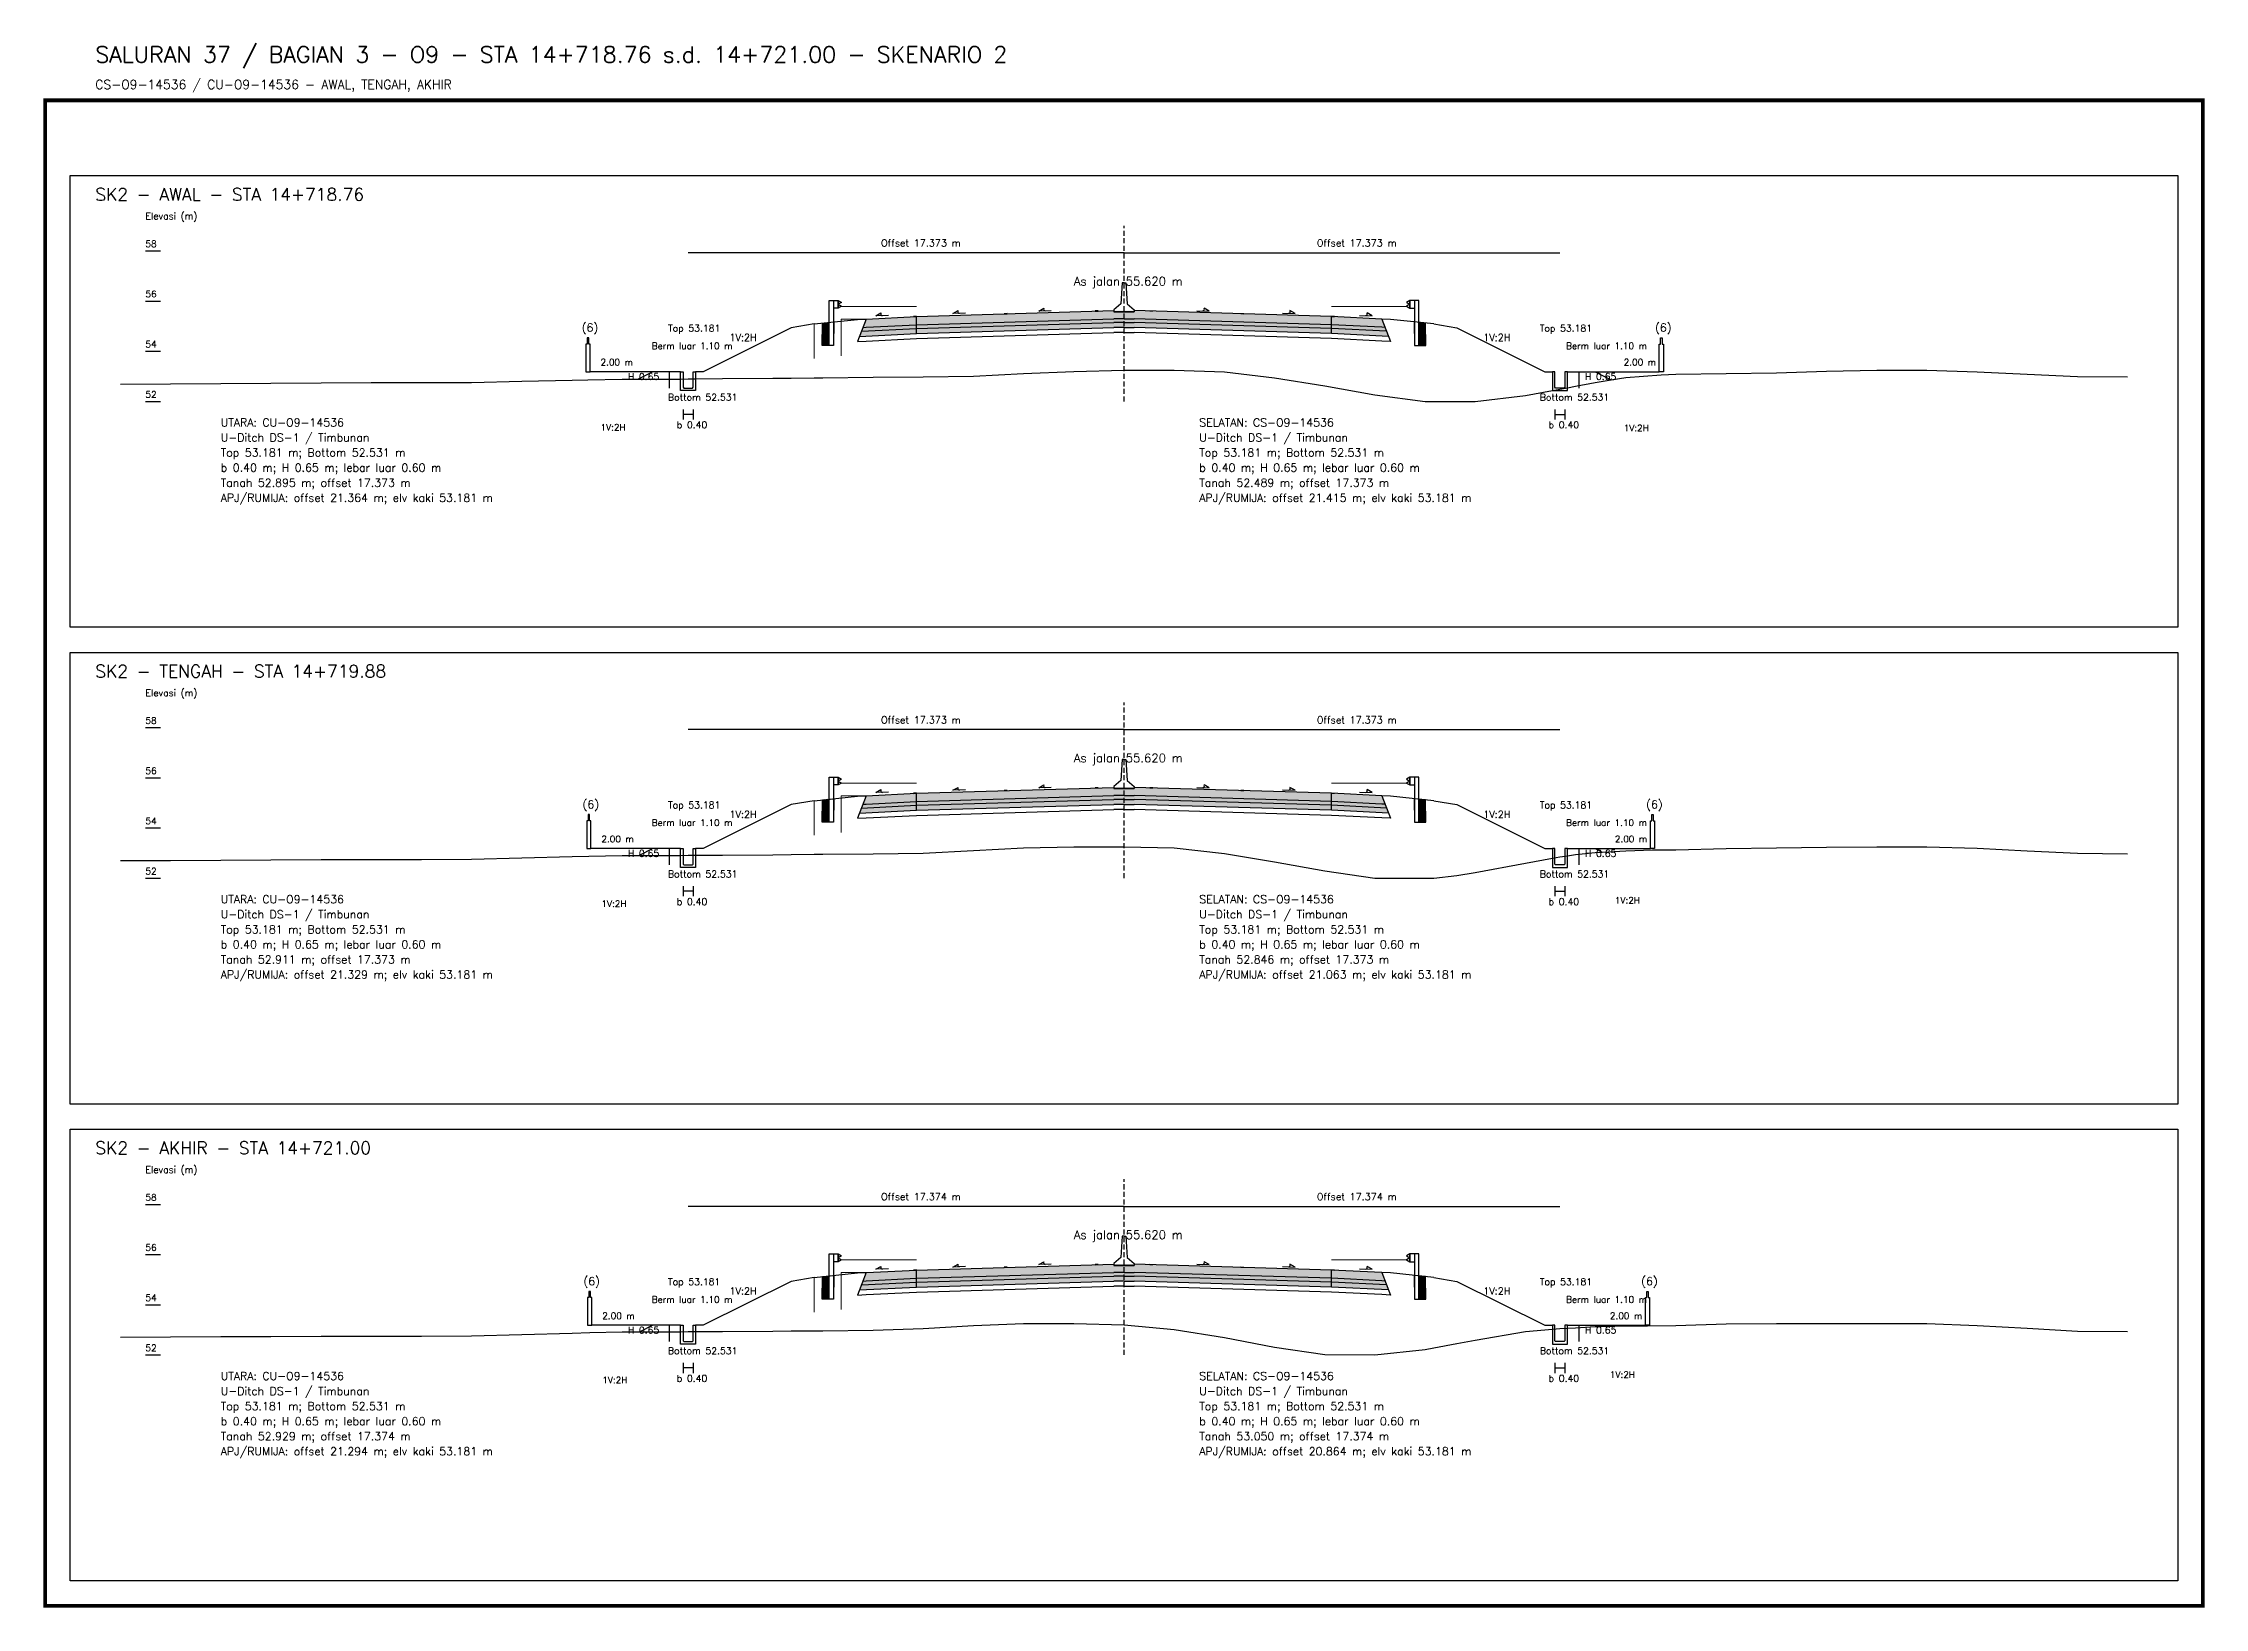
# Model space of a CAD drawing. Header units: metres. Extents: x -24715 to -24517, y 27498 to 30841.
# Drawn here: x -24617.7 to -24531.5, y 27855.2 to 27917.5 of the extents above; entities that cross this region are included whole.
import ezdxf

# ---------------------------------------------------------------- set-up
doc = ezdxf.new("R2010")
doc.units = ezdxf.units.M
doc.linetypes.add('PS_DASH', pattern=[0.3, 0.2, -0.1])
for name, color, linetype, lineweight in [('Dimensi', 230, 'Continuous', 20), ('GRS-ARSIR (HATCH)', 8, 'Continuous', 9), ('Guardrail', 20, 'Continuous', 30), ('HATCH - Beton ramping', 210, 'Continuous', 9), ('HATCH - LFA', 30, 'Continuous', 9), ('HATCH - Pavement', 50, 'Continuous', 9), ('Marka', 20, 'Continuous', 30), ('POT_ALL_GROUP', 2, 'Continuous', 70)]:
    doc.layers.add(name, color=color, linetype=linetype, lineweight=lineweight)
for name, color, linetype in [('POT_ALL_APJ', 2, 'Continuous'), ('POT_ALL_BORDER', 8, 'Continuous'), ('POT_ALL_CHANNEL2', 7, 'Continuous'), ('POT_ALL_DIM', 7, 'Continuous'), ('POT_ALL_GROUND', 1, 'Continuous'), ('POT_ALL_GUIDE', 8, 'Continuous'), ('POT_ALL_ROAD', 4, 'Continuous')]:
    doc.layers.add(name, color=color, linetype=linetype)
doc.styles.get("Standard").update_dxf_attribs({"font": 'simplex.shx'})

msp = doc.modelspace()

# ---------------------------------------------------------------- texts
at = {"layer": 'POT_ALL_APJ'}
for s, height, p in [('(6)', 0.32, (-24596.19995, 27906.04519)), ('(6)', 0.32, (-24553.42127, 27906.04519)), ('2.00 m', 0.26, (-24595.44995, 27904.69519)), ('2.00 m', 0.26, (-24554.67127, 27904.69519)), ('(6)', 0.32, (-24596.16519, 27887.04487)), ('(6)', 0.32, (-24553.77317, 27887.04487)), ('2.00 m', 0.26, (-24595.41519, 27885.69487)), ('2.00 m', 0.26, (-24555.02317, 27885.69487)), ('(6)', 0.32, (-24596.13018, 27868.04455)), ('(6)', 0.32, (-24553.97151, 27868.04455)), ('2.00 m', 0.26, (-24595.38018, 27866.69455)), ('2.00 m', 0.26, (-24555.22151, 27866.69455))]:
    msp.add_text(s, height=height, dxfattribs=at).set_placement(p)
at = {"layer": 'POT_ALL_CHANNEL2'}
for s, height, p in [('Top 53.181', 0.27, (-24592.75852, 27906.04519)), ('Top 53.181', 0.27, (-24558.01323, 27906.04519)), ('Bottom 52.531', 0.27, (-24592.75852, 27903.29519)), ('Bottom 52.531', 0.27, (-24558.01323, 27903.29519)), ('UTARA: CU-O9-14536', 0.32, (-24610.58588, 27902.26387)), ('SELATAN: CS-O9-14536', 0.32, (-24571.58588, 27902.26387)), ('Top 53.181', 0.27, (-24592.75915, 27887.04487)), ('Top 53.181', 0.27, (-24558.0126, 27887.04487)), ('Bottom 52.531', 0.27, (-24592.75915, 27884.29487)), ('Bottom 52.531', 0.27, (-24558.0126, 27884.29487)), ('UTARA: CU-O9-14536', 0.32, (-24610.58588, 27883.26387)), ('SELATAN: CS-O9-14536', 0.32, (-24571.58588, 27883.26387)), ('Top 53.181', 0.27, (-24592.75979, 27868.04455)), ('Top 53.181', 0.27, (-24558.01196, 27868.04455)), ('Bottom 52.531', 0.27, (-24592.75979, 27865.29455)), ('Bottom 52.531', 0.27, (-24558.01196, 27865.29455)), ('UTARA: CU-O9-14536', 0.32, (-24610.58588, 27864.26387)), ('SELATAN: CS-O9-14536', 0.32, (-24571.58588, 27864.26387))]:
    msp.add_text(s, height=height, dxfattribs=at).set_placement(p)
at = {"layer": 'POT_ALL_DIM'}
for s, height, p in [('SK2 - AWAL - STA 14+718.76', 0.5, (-24615.58588, 27911.26387)), ('Elevasi (m)', 0.27, (-24613.58588, 27910.51387)), ('58', 0.26, (-24613.58588, 27909.41387)), ('Offset 17.373 m', 0.28, (-24584.2722, 27909.43387)), ('Offset 17.373 m', 0.28, (-24566.89956, 27909.43387)), ('56', 0.26, (-24613.58588, 27907.41387)), ('As jalan 55.620 m', 0.34, (-24576.58588, 27907.88387)), ('1V:2H', 0.28, (-24590.30716, 27905.67087)), ('1V:2H', 0.28, (-24560.2646, 27905.67087)), ('54', 0.26, (-24613.58588, 27905.41387)), ('Berm luar 1.10 m', 0.26, (-24593.40852, 27905.34519)), ('Berm luar 1.10 m', 0.26, (-24556.96323, 27905.34519)), ('H 0.65', 0.27, (-24594.35852, 27904.12019)), ('H 0.65', 0.27, (-24556.21323, 27904.12019)), ('52', 0.26, (-24613.58588, 27903.41387)), ('1V:2H', 0.26, (-24595.44995, 27902.09943)), ('b 0.40', 0.27, (-24592.40852, 27902.19519)), ('b 0.40', 0.27, (-24557.66323, 27902.19519)), ('1V:2H', 0.26, (-24554.67127, 27902.07414)), ('U-Ditch DS-1 / Timbunan', 0.32, (-24610.58588, 27901.66387)), ('U-Ditch DS-1 / Timbunan', 0.32, (-24571.58588, 27901.66387)), ('Top 53.181 m; Bottom 52.531 m', 0.32, (-24610.58588, 27901.06387)), ('b 0.40 m; H 0.65 m; lebar luar 0.60 m', 0.32, (-24610.58588, 27900.46387)), ('Top 53.181 m; Bottom 52.531 m', 0.32, (-24571.58588, 27901.06387)), ('b 0.40 m; H 0.65 m; lebar luar 0.60 m', 0.32, (-24571.58588, 27900.46387)), ('Tanah 52.895 m; offset 17.373 m', 0.32, (-24610.58588, 27899.86387)), ('Tanah 52.489 m; offset 17.373 m', 0.32, (-24571.58588, 27899.86387)), ('APJ/RUMIJA: offset 21.364 m; elv kaki 53.181 m', 0.32, (-24610.58588, 27899.26387)), ('APJ/RUMIJA: offset 21.415 m; elv kaki 53.181 m', 0.32, (-24571.58588, 27899.26387)), ('SK2 - TENGAH - STA 14+719.88', 0.5, (-24615.58588, 27892.26387)), ('Elevasi (m)', 0.27, (-24613.58588, 27891.51387)), ('58', 0.26, (-24613.58588, 27890.41387)), ('Offset 17.373 m', 0.28, (-24584.27252, 27890.43387)), ('Offset 17.373 m', 0.28, (-24566.89924, 27890.43387)), ('56', 0.26, (-24613.58588, 27888.41387)), ('As jalan 55.620 m', 0.34, (-24576.58588, 27888.88387)), ('1V:2H', 0.28, (-24590.30747, 27886.67071)), ('1V:2H', 0.28, (-24560.26428, 27886.67071)), ('54', 0.26, (-24613.58588, 27886.41387)), ('Berm luar 1.10 m', 0.26, (-24593.40915, 27886.34487)), ('Berm luar 1.10 m', 0.26, (-24556.9626, 27886.34487)), ('H 0.65', 0.27, (-24594.35915, 27885.11987)), ('H 0.65', 0.27, (-24556.2126, 27885.11987)), ('52', 0.26, (-24613.58588, 27884.41387)), ('1V:2H', 0.26, (-24595.41519, 27883.1169)), ('b 0.40', 0.27, (-24592.40915, 27883.19487)), ('b 0.40', 0.27, (-24557.6626, 27883.19487)), ('1V:2H', 0.26, (-24555.02317, 27883.25021)), ('U-Ditch DS-1 / Timbunan', 0.32, (-24610.58588, 27882.66387)), ('U-Ditch DS-1 / Timbunan', 0.32, (-24571.58588, 27882.66387)), ('Top 53.181 m; Bottom 52.531 m', 0.32, (-24610.58588, 27882.06387)), ('b 0.40 m; H 0.65 m; lebar luar 0.60 m', 0.32, (-24610.58588, 27881.46387)), ('Top 53.181 m; Bottom 52.531 m', 0.32, (-24571.58588, 27882.06387)), ('b 0.40 m; H 0.65 m; lebar luar 0.60 m', 0.32, (-24571.58588, 27881.46387)), ('Tanah 52.911 m; offset 17.373 m', 0.32, (-24610.58588, 27880.86387)), ('Tanah 52.846 m; offset 17.373 m', 0.32, (-24571.58588, 27880.86387)), ('APJ/RUMIJA: offset 21.329 m; elv kaki 53.181 m', 0.32, (-24610.58588, 27880.26387)), ('APJ/RUMIJA: offset 21.063 m; elv kaki 53.181 m', 0.32, (-24571.58588, 27880.26387)), ('SK2 - AKHIR - STA 14+721.00', 0.5, (-24615.58588, 27873.26387)), ('Elevasi (m)', 0.27, (-24613.58588, 27872.51387)), ('58', 0.26, (-24613.58588, 27871.41387)), ('Offset 17.374 m', 0.28, (-24584.27283, 27871.43387)), ('Offset 17.374 m', 0.28, (-24566.89892, 27871.43387)), ('56', 0.26, (-24613.58588, 27869.41387)), ('As jalan 55.620 m', 0.34, (-24576.58588, 27869.88387)), ('1V:2H', 0.28, (-24590.30779, 27867.67055)), ('1V:2H', 0.28, (-24560.26396, 27867.67055)), ('54', 0.26, (-24613.58588, 27867.41387)), ('Berm luar 1.10 m', 0.26, (-24593.40979, 27867.34455)), ('Berm luar 1.10 m', 0.26, (-24556.96196, 27867.34455)), ('H 0.65', 0.27, (-24594.35979, 27866.11955)), ('H 0.65', 0.27, (-24556.21196, 27866.11955)), ('52', 0.26, (-24613.58588, 27865.41387)), ('1V:2H', 0.26, (-24595.38018, 27864.13438)), ('b 0.40', 0.27, (-24592.40979, 27864.19455)), ('b 0.40', 0.27, (-24557.66196, 27864.19455)), ('1V:2H', 0.26, (-24555.22151, 27864.34933)), ('U-Ditch DS-1 / Timbunan', 0.32, (-24610.58588, 27863.66387)), ('U-Ditch DS-1 / Timbunan', 0.32, (-24571.58588, 27863.66387)), ('Top 53.181 m; Bottom 52.531 m', 0.32, (-24610.58588, 27863.06387)), ('b 0.40 m; H 0.65 m; lebar luar 0.60 m', 0.32, (-24610.58588, 27862.46387)), ('Top 53.181 m; Bottom 52.531 m', 0.32, (-24571.58588, 27863.06387)), ('b 0.40 m; H 0.65 m; lebar luar 0.60 m', 0.32, (-24571.58588, 27862.46387)), ('Tanah 52.929 m; offset 17.374 m', 0.32, (-24610.58588, 27861.86387)), ('Tanah 53.050 m; offset 17.374 m', 0.32, (-24571.58588, 27861.86387)), ('APJ/RUMIJA: offset 21.294 m; elv kaki 53.181 m', 0.32, (-24610.58588, 27861.26387)), ('APJ/RUMIJA: offset 20.864 m; elv kaki 53.181 m', 0.32, (-24571.58588, 27861.26387))]:
    msp.add_text(s, height=height, dxfattribs=at).set_placement(p)
at = {"layer": 'POT_ALL_GROUP', "lineweight": 0}
for s, height, p in [('SALURAN 37 / BAGIAN 3 - O9 - STA 14+718.76 s.d. 14+721.00 - SKENARIO 2', 0.65, (-24615.58588, 27916.76387)), ('CS-O9-14536 / CU-O9-14536 - AWAL, TENGAH, AKHIR', 0.36, (-24615.58588, 27915.71387))]:
    msp.add_text(s, height=height, dxfattribs=at).set_placement(p)

# ---------------------------------------------------------------- blocks, each defined once
blk = doc.blocks.new('JALAN_ASLI_TIPIKAL_2OKT_METER')
at = {"layer": 'Guardrail', "lineweight": 9}
h = blk.add_hatch(dxfattribs=at)
h.set_pattern_fill('JIS_LC_20', color=256, scale=0.002)
h.set_pattern_definition([(45, (-29.65569, -21.99233), (-0.02828427, 0.02828427), []), (45, (-29.65489, -21.99233), (-0.02828427, 0.02828427), [])])
h.paths.add_polyline_path([(-12.025, -1.394), (-11.753, -1.394), (-11.753, -0.471), (-12.018, -0.498)])
h = blk.add_hatch(dxfattribs=at)
h.set_pattern_fill('JIS_LC_20', color=256, scale=0.002)
h.set_pattern_definition([(45, (-29.40569, -21.99233), (-0.02828427, 0.02828427), []), (45, (-29.40489, -21.99233), (-0.02828427, 0.02828427), [])])
h.paths.add_polyline_path([(12.018, -0.498), (11.753, -0.471), (11.753, -1.394), (12.025, -1.394)])
at = {"layer": 'HATCH - Beton ramping'}
h = blk.add_hatch(dxfattribs=at)
h.set_pattern_fill('AR-CONC', color=256, scale=0.0005)
h.set_pattern_definition([(50, (-28.949556, -21.99233), (0.09109233, -0.00796954), [0.009525, -0.104775]), (355, (-28.94956, -21.99233), (-0.0176217, 0.09552842), [0.00762, -0.0838203]), (100.45144, (-28.941965, -21.992995), (0.07347062, 0.08755888), [0.008095, -0.08904512]), (46.1842, (-28.94956, -21.96693), (0.13553952, -0.02102116), [0.0142875, -0.1571625]), (96.63556, (-28.93826, -21.96868), (0.11870207, 0.12371306), [0.0121425, -0.1335678]), (351.18415, (-28.94956, -21.96693), (0.11870207, 0.12371306), [0.01143, -0.12572987]), (21, (-28.936856, -21.97328), (0.0758072, -0.0511326), [0.009525, -0.104775]), (326, (-28.93686, -21.97328), (0.03090101, 0.09209398), [0.00762, -0.08382]), (71.45144, (-28.93054, -21.97754), (0.1067082, 0.04096138), [0.008095, -0.08904497]), (37.5, (-28.949556, -21.99233), (0.001544302, 0.04227752), [0, -0.082804, 0, -0.08509, 0, -0.0841375]), (7.5, (-28.949556, -21.99233), (0.03340983, 0.05009029), [0, -0.048514, 0, -0.080899, 0, -0.0320675]), (327.5, (-28.977877, -21.99233), (0.067795298, -0.002864372), [0, -0.03175, 0, -0.09906, 0, -0.131445]), (317.5, (-28.990577, -21.99233), (0.07406459, 0.01271325), [0, -0.041275, 0, -0.065786, 0, -0.093345])])
h.paths.add_polyline_path([(-8.27, -0.566), (-10.401, -0.666), (-10.461, -0.826), (-8.27, -0.716)])
h.paths.add_polyline_path([(-0.4, -0.48), (0, -0.48), (0, -0.33), (-0.4, -0.33), (-8.27, -0.566), (-8.27, -0.716)])
h = blk.add_hatch(dxfattribs=at)
h.set_pattern_fill('AR-CONC', color=256, scale=0.0005)
h.set_pattern_definition([(50, (-28.699556, -21.99233), (0.09109233, -0.00796954), [0.009525, -0.104775]), (355, (-28.69956, -21.99233), (-0.01762171, 0.09552842), [0.00762, -0.0838203]), (100.45144, (-28.691965, -21.992995), (0.07347062, 0.08755888), [0.008095, -0.08904512]), (46.1842, (-28.69956, -21.96693), (0.13553952, -0.02102116), [0.0142875, -0.1571625]), (96.63556, (-28.68826, -21.96868), (0.11870207, 0.12371306), [0.0121425, -0.1335678]), (351.18415, (-28.69956, -21.96693), (0.11870207, 0.12371306), [0.01143, -0.12572987]), (21, (-28.686856, -21.97328), (0.0758072, -0.0511326), [0.009525, -0.104775]), (326, (-28.68686, -21.97328), (0.03090101, 0.09209398), [0.00762, -0.08382]), (71.45144, (-28.68054, -21.97754), (0.10670821, 0.04096138), [0.008095, -0.08904497]), (37.5, (-28.699556, -21.99233), (0.001544302, 0.04227752), [0, -0.082804, 0, -0.08509, 0, -0.0841375]), (7.5, (-28.699556, -21.99233), (0.03340983, 0.050090287), [0, -0.048514, 0, -0.080899, 0, -0.0320675]), (327.5, (-28.727877, -21.99233), (0.067795298, -0.002864372), [0, -0.03175, 0, -0.09906, 0, -0.131445]), (317.5, (-28.740577, -21.99233), (0.07406459, 0.012713246), [0, -0.041275, 0, -0.065786, 0, -0.093345])])
h.paths.add_polyline_path([(8.27, -0.566), (10.401, -0.666), (10.461, -0.826), (8.27, -0.716)])
h.paths.add_polyline_path([(0.4, -0.48), (0, -0.48), (0, -0.33), (0.4, -0.33), (8.27, -0.566), (8.27, -0.716)])
at = {"layer": 'HATCH - LFA'}
h = blk.add_hatch(dxfattribs=at)
h.set_pattern_fill('GRAVEL', color=256, scale=0.0075)
h.set_pattern_definition([(228.012788, (-28.812396, -21.801831), (-1.524, -1.7145), [0.0256291, -2.5372863]), (184.96974, (-28.829541, -21.820881), (2.2859999991, 0.1905000109), [0.04398035, -4.3540537]), (132.510447, (-28.873356, -21.824691), (1.9050000008, -2.0954999993), [0.0310111, -3.0701042]), (267.27369, (-28.947651, -21.872316), (0.1905000004, 3.81), [0.0400503, -3.9649828]), (292.833654, (-28.949556, -21.912321), (-0.9525, 2.286), [0.0392725, -3.8879856]), (357.27369, (-28.934316, -21.948516), (-3.81, 0.1905000004), [0.0400503, -3.9649828]), (37.69424, (-28.894311, -21.950421), (-2.4764999999, -1.9050000001), [0.0529645, -5.24348365]), (72.255328, (-28.852401, -21.918036), (1.3335000004, 4.1909999999), [0.050004, -4.95039425]), (121.429566, (-28.837161, -21.870411), (-1.5240000002, 2.4764999999), [0.040186, -3.9784159]), (175.23636, (-28.858116, -21.836121), (2.0955, -0.1905), [0.0458785, -2.2480453]), (222.397438, (-28.903836, -21.832311), (-2.2859999999, -2.0955000001), [0.05933084, -5.8737579]), (138.814075, (-28.759056, -21.874221), (-1.3335, 1.143), [0.0202503, -2.0047924]), (171.469234, (-28.774296, -21.860886), (2.4765, -0.3809999996), [0.03852615, -3.8140979]), (225, (-28.8124, -21.85517), (0, -0.1905), [0.0269407, -0.242467]), (203.19859, (-28.82573, -21.832311), (0.9525, 0.381), [0.0145081, -1.4362967]), (291.80141, (-28.839066, -21.838026), (-0.1905, 0.5715), [0.0205174, -1.0053565]), (30.96376, (-28.831446, -21.857076), (0.5715, 0.381), [0.033324, -1.0774724]), (161.56505, (-28.80287, -21.83993), (0.381, -0.1905), [0.0240965, -0.5783174]), (16.38954, (-28.949556, -21.838026), (1.905, 0.5715), [0.0337566, -3.341912]), (70.346176, (-28.917171, -21.828501), (-0.762, -2.0955), [0.0283199, -2.8036662]), (293.19859, (-28.80287, -21.801831), (-0.381, 0.9525), [0.029016, -1.4217888]), (343.61046, (-28.791441, -21.828501), (-1.905, 0.5715), [0.0337566, -3.341912]), (339.443955, (-28.949556, -21.956136), (-0.9525, 0.381), [0.0325526, -1.5950801]), (294.77514, (-28.919076, -21.967566), (-0.952500001, 2.0954999995), [0.0272754, -2.7002695]), (66.80141, (-28.800966, -21.992331), (0.381, 0.9525), [0.029016, -1.4217888]), (17.354025, (-28.789536, -21.965661), (-2.4765, -0.762), [0.0319337, -3.1614282]), (69.443955, (-28.89431, -21.992331), (-0.381, -0.9525), [0.0162763, -1.6113564]), (101.30993, (-28.812396, -21.99233), (-0.1905, 0.762), [0.0097136, -0.9616496]), (165.96376, (-28.8143, -21.982806), (0.5715, -0.1905), [0.0392725, -0.7461791]), (186.009006, (-28.852401, -21.973281), (1.905, 0.1905), [0.036395, -3.6031024]), (303.69007, (-28.831446, -21.87422), (-0.1905, 0.381), [0.0274743, -0.6593832]), (353.157227, (-28.816206, -21.897081), (3.2385, -0.3809999998), [0.0479668, -4.7487007]), (60.945396, (-28.76858, -21.902796), (-0.762, -1.3335), [0.0196131, -1.9417044]), (90, (-28.75906, -21.88565), (-0.1905, 0.1905), [0.01143, -0.17907]), (120.256437, (-28.856211, -21.967566), (0.762, -1.3335), [0.026465, -2.6200456]), (48.012787, (-28.869546, -21.944706), (1.524, 1.7145), [0.0512582, -2.5116572]), (0, (-28.83526, -21.9066), (0.1905, 0.1905), [0.04953, -0.14097]), (325.304846, (-28.785726, -21.906606), (1.9050000007, -1.333499999), [0.0301207, -2.9819488]), (254.0546, (-28.76096, -21.92375), (-0.1905, -0.762), [0.0277372, -1.3591238]), (207.645975, (-28.768581, -21.950421), (-3.6195000001, -1.9049999997), [0.0451609, -4.4709348]), (175.426079, (-28.808586, -21.971376), (-2.4765, 0.1905), [0.0477772, -4.7299385])])
h.paths.add_polyline_path([(-8.27, -0.716), (-10.461, -0.826), (-10.54, -1.03), (-8.27, -0.916)])
h.paths.add_polyline_path([(-0.4, -0.68), (0, -0.68), (0, -0.48), (-0.4, -0.48), (-8.27, -0.716), (-8.27, -0.916)])
h = blk.add_hatch(dxfattribs=at)
h.set_pattern_fill('GRAVEL', color=256, scale=0.0075)
h.set_pattern_definition([(228.012788, (-28.562396, -21.801831), (-1.524, -1.7145), [0.0256291, -2.5372863]), (184.96974, (-28.579541, -21.820881), (2.2859999991, 0.1905000109), [0.04398035, -4.3540537]), (132.510447, (-28.623356, -21.824691), (1.9050000008, -2.0954999993), [0.0310111, -3.0701042]), (267.27369, (-28.697651, -21.872316), (0.1905000004, 3.81), [0.04005034, -3.9649828]), (292.833654, (-28.699556, -21.912321), (-0.9525, 2.286), [0.0392725, -3.8879856]), (357.27369, (-28.684316, -21.948516), (-3.81, 0.1905000004), [0.04005034, -3.9649828]), (37.69424, (-28.644311, -21.950421), (-2.4764999999, -1.9050000001), [0.0529645, -5.24348365]), (72.255328, (-28.602401, -21.918036), (1.3335000004, 4.1909999999), [0.050004, -4.95039425]), (121.429566, (-28.587161, -21.870411), (-1.5240000002, 2.4764999999), [0.040186, -3.9784159]), (175.23636, (-28.608116, -21.836121), (2.0955, -0.1905000003), [0.0458785, -2.2480453]), (222.397438, (-28.653836, -21.832311), (-2.2859999999, -2.0955000001), [0.05933084, -5.87375794]), (138.814075, (-28.509056, -21.874221), (-1.3335, 1.143), [0.02025034, -2.0047924]), (171.469234, (-28.524296, -21.860886), (2.4765, -0.3809999996), [0.03852615, -3.8140979]), (225, (-28.5624, -21.85517), (0, -0.1905), [0.0269407, -0.242467]), (203.19859, (-28.57573, -21.832311), (0.9525, 0.381), [0.0145081, -1.4362967]), (291.80141, (-28.589066, -21.838026), (-0.1905, 0.5715), [0.0205174, -1.0053565]), (30.96376, (-28.581446, -21.857076), (0.5715, 0.381), [0.033324, -1.0774724]), (161.56505, (-28.55287, -21.83993), (0.381, -0.1905), [0.0240965, -0.57831736]), (16.38954, (-28.699556, -21.838026), (1.905, 0.5715), [0.0337566, -3.341912]), (70.346176, (-28.667171, -21.828501), (-0.762, -2.0955), [0.0283199, -2.8036662]), (293.19859, (-28.55287, -21.801831), (-0.381, 0.9525), [0.029016, -1.4217888]), (343.61046, (-28.541441, -21.828501), (-1.905, 0.5714999999), [0.0337566, -3.341912]), (339.443955, (-28.699556, -21.956136), (-0.9525, 0.381), [0.03255264, -1.5950801]), (294.77514, (-28.669076, -21.967566), (-0.952500001, 2.0954999995), [0.0272754, -2.7002695]), (66.80141, (-28.550966, -21.992331), (0.381, 0.9525), [0.029016, -1.4217888]), (17.354025, (-28.539536, -21.965661), (-2.4765, -0.7620000002), [0.0319337, -3.1614282]), (69.443955, (-28.64431, -21.992331), (-0.381, -0.9525), [0.0162763, -1.6113564]), (101.30993, (-28.562396, -21.99233), (-0.1905, 0.762), [0.0097136, -0.9616496]), (165.96376, (-28.5643, -21.982806), (0.5715, -0.1905), [0.0392725, -0.7461791]), (186.009006, (-28.602401, -21.973281), (1.905, 0.1905), [0.036395, -3.6031024]), (303.69007, (-28.581446, -21.87422), (-0.1905, 0.381), [0.0274743, -0.6593832]), (353.157227, (-28.566206, -21.897081), (3.2385, -0.3809999998), [0.04796676, -4.7487007]), (60.945396, (-28.51858, -21.902796), (-0.762, -1.3335), [0.0196131, -1.9417044]), (90, (-28.50906, -21.88565), (-0.1905, 0.1905), [0.01143, -0.17907]), (120.256437, (-28.606211, -21.967566), (0.762, -1.3335), [0.026465, -2.62004556]), (48.012787, (-28.619546, -21.944706), (1.524, 1.7145), [0.0512582, -2.5116572]), (0, (-28.58526, -21.9066), (0.1905, 0.1905), [0.04953, -0.14097]), (325.304846, (-28.535726, -21.906606), (1.9050000007, -1.333499999), [0.0301207, -2.98194875]), (254.054604, (-28.51096, -21.92375), (-0.1905, -0.762), [0.0277372, -1.35912375]), (207.645975, (-28.518581, -21.950421), (-3.6195000001, -1.9049999997), [0.0451609, -4.4709348]), (175.426079, (-28.558586, -21.971376), (-2.4765, 0.1905), [0.0477772, -4.7299385])])
h.paths.add_polyline_path([(8.27, -0.716), (10.461, -0.826), (10.54, -1.03), (8.27, -0.916)])
h.paths.add_polyline_path([(0.4, -0.68), (0, -0.68), (0, -0.48), (0.4, -0.48), (8.27, -0.716), (8.27, -0.916)])
at = {"layer": 'HATCH - Pavement'}
h = blk.add_hatch(dxfattribs=at)
h.set_pattern_fill('AR-CONC', color=256, scale=0.001)
h.set_pattern_definition([(50, (-89.43046, -52.62889), (0.18218467, -0.01593909), [0.01905, -0.20955]), (355, (-89.43046, -52.6289), (-0.03524342, 0.19105685), [0.01524, -0.1676406]), (100.45144, (-89.41528, -52.63022), (0.14694125, 0.17511775), [0.01619, -0.17809024]), (46.1842, (-89.43046, -52.5781), (0.27107904, -0.04204233), [0.028575, -0.314325]), (96.63556, (-89.40787, -52.5816), (0.23740413, 0.2474261), [0.024285, -0.2671356]), (351.18415, (-89.43046, -52.5781), (0.2374041, 0.2474261), [0.02286, -0.2514597]), (21, (-89.40506, -52.59079), (0.1516144, -0.1022652), [0.01905, -0.20955]), (326, (-89.40506, -52.5908), (0.06180203, 0.18418797), [0.01524, -0.16764]), (71.45144, (-89.39243, -52.59931), (0.21341642, 0.08192277), [0.01619, -0.17808994]), (37.5, (-89.43046, -52.62889), (0.003088603, 0.08455504), [0, -0.165608, 0, -0.17018, 0, -0.168275]), (7.5, (-89.43046, -52.62889), (0.06681966, 0.100180575), [0, -0.097028, 0, -0.161798, 0, -0.064135]), (327.5, (-89.4871, -52.62889), (0.135590595, -0.005728744), [0, -0.0635, 0, -0.19812, 0, -0.26289]), (317.5, (-89.5125, -52.62889), (0.14812918, 0.02542649), [0, -0.08255, 0, -0.131572, 0, -0.18669])])
h.paths.add_polyline_path([(-8.27, -0.236), (-10.27, -0.336), (-10.401, -0.673), (-10.27, -0.666), (-8.27, -0.566)])
h.paths.add_polyline_path([(-0.4, -0.33), (0, -0.33), (0, 0), (-0.4, 0), (-8.27, -0.236), (-8.27, -0.566)])
h = blk.add_hatch(dxfattribs=at)
h.set_pattern_fill('AR-CONC', color=256, scale=0.001)
h.set_pattern_definition([(50, (-89.18046, -52.62889), (0.18218467, -0.01593909), [0.01905, -0.20955]), (355, (-89.18046, -52.6289), (-0.03524342, 0.19105685), [0.01524, -0.16764058]), (100.45144, (-89.16528, -52.63022), (0.14694125, 0.17511775), [0.01619, -0.17809024]), (46.1842, (-89.18046, -52.5781), (0.27107904, -0.04204233), [0.028575, -0.314325]), (96.63556, (-89.15787, -52.5816), (0.23740413, 0.2474261), [0.024285, -0.2671356]), (351.18415, (-89.18046, -52.5781), (0.2374041, 0.2474261), [0.02286, -0.2514597]), (21, (-89.15506, -52.59079), (0.1516144, -0.1022652), [0.01905, -0.20955]), (326, (-89.15506, -52.5908), (0.06180203, 0.18418797), [0.01524, -0.16764]), (71.45144, (-89.14243, -52.59931), (0.21341642, 0.08192277), [0.01619, -0.17808994]), (37.5, (-89.18046, -52.62889), (0.003088603, 0.08455504), [0, -0.165608, 0, -0.17018, 0, -0.168275]), (7.5, (-89.18046, -52.62889), (0.06681966, 0.100180575), [0, -0.097028, 0, -0.161798, 0, -0.064135]), (327.5, (-89.2371, -52.62889), (0.135590595, -0.005728744), [0, -0.0635, 0, -0.19812, 0, -0.26289]), (317.5, (-89.2625, -52.62889), (0.14812918, 0.02542649), [0, -0.08255, 0, -0.131572, 0, -0.18669])])
h.paths.add_polyline_path([(8.27, -0.236), (10.27, -0.336), (10.401, -0.673), (10.27, -0.666), (8.27, -0.566)])
h.paths.add_polyline_path([(0.4, -0.33), (0, -0.33), (0, 0), (0.4, 0), (8.27, -0.236), (8.27, -0.566)])
at = {"layer": 'Marka'}
h = blk.add_hatch(color=256, dxfattribs=at)
h.dxf.hatch_style = 1
h.paths.add_polyline_path([(-8.27, -0.23), (-8.39, -0.236), (-8.39, -0.242), (-8.27, -0.236)])
h.paths.add_polyline_path([(-4.65, -0.122), (-4.77, -0.125), (-4.77, -0.131), (-4.65, -0.128)])
h.paths.add_polyline_path([(-1.03, -0.019), (-1.03, -0.013), (-1.15, -0.017), (-1.15, -0.023)])
h = blk.add_hatch(color=256, dxfattribs=at)
h.dxf.hatch_style = 1
h.paths.add_polyline_path([(8.27, -0.23), (8.39, -0.236), (8.39, -0.242), (8.27, -0.236)])
h.paths.add_polyline_path([(4.65, -0.122), (4.77, -0.125), (4.77, -0.131), (4.65, -0.128)])
h.paths.add_polyline_path([(1.03, -0.019), (1.03, -0.013), (1.15, -0.017), (1.15, -0.023)])
for p, q in [((-8.27, -0.236), (-0.4, 0)), ((8.27, -0.236), (0.4, 0)), ((-12.353, -0.533), (-10.622, -0.354)), ((-10.27, -0.336), (-10.62, -1.234)), ((-10.62, -0.354), (-10.27, -0.336)), ((-10.461, -0.826), (-8.27, -0.716)), ((-10.401, -0.673), (-10.27, -0.666)), ((-10.27, -0.336), (-8.27, -0.236)), ((-10.27, -0.666), (-8.27, -0.566)), ((-8.27, -0.916), (-8.27, -0.236)), ((-8.27, -0.566), (-0.4, -0.33)), ((-8.27, -0.716), (-0.4, -0.48)), ((-8.27, -0.916), (-0.4, -0.68)), ((0, -0.05), (-0.4, -0.05)), ((0, -0.33), (-0.4, -0.33)), ((0, -0.48), (-0.4, -0.48)), ((0, -0.68), (-0.4, -0.68)), ((0, -0.05), (0.4, -0.05)), ((0, -0.33), (0.4, -0.33)), ((0, -0.48), (0.4, -0.48)), ((0, -0.68), (0.4, -0.68)), ((8.27, -0.566), (0.4, -0.33)), ((8.27, -0.716), (0.4, -0.48)), ((8.27, -0.916), (0.4, -0.68)), ((8.27, -0.916), (8.27, -0.236)), ((10.27, -0.336), (8.27, -0.236)), ((10.27, -0.666), (8.27, -0.566)), ((10.461, -0.826), (8.27, -0.716)), ((10.27, -0.336), (10.62, -1.234)), ((10.62, -0.354), (10.27, -0.336)), ((10.401, -0.673), (10.27, -0.666)), ((12.353, -0.533), (10.622, -0.354)), ((-10.62, -1.234), (-10.27, -1.216)), ((-10.54, -1.03), (-8.27, -0.916)), ((-10.27, -1.216), (-8.27, -1.116)), ((-8.27, -1.116), (-0.4, -0.88)), ((0, -0.88), (-0.4, -0.88)), ((0, -0.88), (0.4, -0.88)), ((8.27, -1.116), (0.4, -0.88)), ((10.54, -1.03), (8.27, -0.916)), ((10.27, -1.216), (8.27, -1.116)), ((10.62, -1.234), (10.27, -1.216))]:
    blk.add_line(p, q)
for points in [[(0, 1.11), (-0.075, 1.11), (-0.125, 0.27), (-0.4, 0.03), (-0.4, -0.05), (0, -0.05)], [(0, 1.11), (0.075, 1.11), (0.125, 0.27), (0.4, 0.03), (0.4, -0.05), (0, -0.05)], [(-6.818, -0.116), (-6.616, 0)], [(-3.401, -0.02), (-3.199, 0.096)], [(3.401, -0.02), (3.199, 0.096)], [(6.818, -0.116), (6.616, 0)], [(-9.887, -0.208), (-9.686, -0.092)], [(-9.387, -0.193), (-9.887, -0.208)], [(-6.318, -0.101), (-6.818, -0.116)], [(-2.901, -0.005), (-3.401, -0.02)], [(2.901, -0.005), (3.401, -0.02)], [(6.318, -0.101), (6.818, -0.116)], [(9.387, -0.193), (9.887, -0.208)], [(9.887, -0.208), (9.686, -0.092)]]:
    blk.add_lwpolyline(points)
for centre, start, end in [((-6.556, -0.037), 148.28164, 271.71836), ((-3.139, 0.059), 148.28164, 271.71836), ((3.139, 0.059), 268.28164, 31.71836), ((6.556, -0.037), 268.28164, 31.71836), ((-9.625, -0.129), 148.28164, 271.71836), ((9.625, -0.129), 268.28164, 31.71836)]:
    blk.add_arc(centre, 0.0711, start, end)
at = {"layer": 'Dimensi'}
for p, q in [((-8.27, 0.168), (-11.27, 0.168)), ((8.27, 0.168), (11.27, 0.168))]:
    blk.add_line(p, q, dxfattribs=at)
at = {"layer": 'GRS-ARSIR (HATCH)'}
for p, q in [((-12.353, -0.533), (-12.353, -1.909)), ((-11.27, -0.336), (-11.27, -1.803)), ((-10.27, -0.336), (-11.27, -0.336))]:
    blk.add_line(p, q, dxfattribs=at)
at = {"layer": 'Guardrail'}
for points in [[(-11.753, -1.394), (-11.753, 0.406), (-11.575, 0.406), (-11.575, -1.394), (-11.753, -1.394)], [(-11.575, 0.406), (-11.397, 0.406), (-11.397, 0.094), (-11.575, 0.094)], [(-11.397, 0.25), (-11.397, 0.406), (-11.262, 0.328), (-11.397, 0.25)], [(-11.397, 0.094), (-11.397, 0.25), (-11.262, 0.172), (-11.397, 0.094)], [(11.397, 0.25), (11.397, 0.406), (11.262, 0.328), (11.397, 0.25)], [(11.397, 0.094), (11.397, 0.25), (11.262, 0.172), (11.397, 0.094)], [(11.575, 0.406), (11.397, 0.406), (11.397, 0.094), (11.575, 0.094)], [(11.753, -1.394), (11.753, 0.406), (11.575, 0.406), (11.575, -1.394), (11.753, -1.394)], [(-11.575, -1.394), (-12.025, -1.394), (-12.018, -0.498), (-11.568, -0.453), (-11.575, -1.394)], [(11.575, -1.394), (12.025, -1.394), (12.018, -0.498), (11.568, -0.453), (11.575, -1.394)]]:
    blk.add_lwpolyline(points, dxfattribs=at)
at = {"layer": 'Marka'}
for points in [[(-8.39, -0.242), (-8.27, -0.236), (-8.27, -0.23), (-8.39, -0.236), (-8.39, -0.242)], [(8.39, -0.242), (8.27, -0.236), (8.27, -0.23), (8.39, -0.236), (8.39, -0.242)]]:
    blk.add_lwpolyline(points, dxfattribs=at)
for points in [[(-4.65, -0.122), (-4.77, -0.125), (-4.77, -0.131), (-4.65, -0.128)], [(-1.03, -0.013), (-1.15, -0.017), (-1.15, -0.023), (-1.03, -0.019)], [(1.03, -0.013), (1.15, -0.017), (1.15, -0.023), (1.03, -0.019)], [(4.65, -0.122), (4.77, -0.125), (4.77, -0.131), (4.65, -0.128)]]:
    blk.add_lwpolyline(points, close=True, dxfattribs=at)

# ---------------------------------------------------------------- linework, layer by layer
at = {"layer": 'POT_ALL_APJ', "linetype": 'Continuous'}
for points in [[(-24596.03495, 27905.5496), (-24596.03495, 27904.44519), (-24595.86495, 27904.44519), (-24595.86495, 27905.5496), (-24595.91995, 27905.5496), (-24595.91995, 27905.7996), (-24595.94995, 27905.7996), (-24595.97995, 27905.7996), (-24595.97995, 27905.5496), (-24596.03495, 27905.5496)], [(-24553.08627, 27905.5496), (-24553.08627, 27904.44519), (-24553.25627, 27904.44519), (-24553.25627, 27905.5496), (-24553.20127, 27905.5496), (-24553.20127, 27905.7996), (-24553.17127, 27905.7996), (-24553.14127, 27905.7996), (-24553.14127, 27905.5496), (-24553.08627, 27905.5496)], [(-24593.35852, 27904.44519), (-24595.86495, 27904.44519)], [(-24555.81323, 27904.44519), (-24553.25627, 27904.44519)], [(-24596.00019, 27886.54928), (-24596.00019, 27885.44487), (-24595.83019, 27885.44487), (-24595.83019, 27886.54928), (-24595.88519, 27886.54928), (-24595.88519, 27886.79928), (-24595.91519, 27886.79928), (-24595.94519, 27886.79928), (-24595.94519, 27886.54928), (-24596.00019, 27886.54928)], [(-24553.43817, 27886.54928), (-24553.43817, 27885.44487), (-24553.60817, 27885.44487), (-24553.60817, 27886.54928), (-24553.55317, 27886.54928), (-24553.55317, 27886.79928), (-24553.52317, 27886.79928), (-24553.49317, 27886.79928), (-24553.49317, 27886.54928), (-24553.43817, 27886.54928)], [(-24593.35915, 27885.44487), (-24595.83019, 27885.44487)], [(-24555.8126, 27885.44487), (-24553.60817, 27885.44487)], [(-24595.96518, 27867.54896), (-24595.96518, 27866.44455), (-24595.79518, 27866.44455), (-24595.79518, 27867.54896), (-24595.85018, 27867.54896), (-24595.85018, 27867.79896), (-24595.88018, 27867.79896), (-24595.91018, 27867.79896), (-24595.91018, 27867.54896), (-24595.96518, 27867.54896)], [(-24553.63651, 27867.54896), (-24553.63651, 27866.44455), (-24553.80651, 27866.44455), (-24553.80651, 27867.54896), (-24553.75151, 27867.54896), (-24553.75151, 27867.79896), (-24553.72151, 27867.79896), (-24553.69151, 27867.79896), (-24553.69151, 27867.54896), (-24553.63651, 27867.54896)], [(-24593.35979, 27866.44455), (-24595.79518, 27866.44455)], [(-24555.81196, 27866.44455), (-24553.80651, 27866.44455)]]:
    msp.add_lwpolyline(points, dxfattribs=at)
at = {"layer": 'POT_ALL_BORDER', "linetype": 'Continuous'}
for points in [[(-24616.58588, 27912.26387), (-24532.58588, 27912.26387), (-24532.58588, 27894.26387), (-24616.58588, 27894.26387), (-24616.58588, 27912.26387)], [(-24616.58588, 27893.26387), (-24532.58588, 27893.26387), (-24532.58588, 27875.26387), (-24616.58588, 27875.26387), (-24616.58588, 27893.26387)], [(-24616.58588, 27874.26387), (-24532.58588, 27874.26387), (-24532.58588, 27856.26387), (-24616.58588, 27856.26387), (-24616.58588, 27874.26387)]]:
    msp.add_lwpolyline(points, dxfattribs=at)
at = {"layer": 'POT_ALL_CHANNEL2', "linetype": 'Continuous'}
for points in [[(-24591.75852, 27904.44519), (-24591.65852, 27904.44519), (-24591.65852, 27903.69519), (-24592.25852, 27903.69519), (-24592.25852, 27904.44519), (-24592.15852, 27904.44519), (-24592.15852, 27903.82519), (-24592.12852, 27903.79519), (-24591.78852, 27903.79519), (-24591.75852, 27903.82519), (-24591.75852, 27904.44519)], [(-24557.41323, 27904.44519), (-24557.51323, 27904.44519), (-24557.51323, 27903.69519), (-24556.91323, 27903.69519), (-24556.91323, 27904.44519), (-24557.01323, 27904.44519), (-24557.01323, 27903.82519), (-24557.04323, 27903.79519), (-24557.38323, 27903.79519), (-24557.41323, 27903.82519), (-24557.41323, 27904.44519)], [(-24591.75915, 27885.44487), (-24591.65915, 27885.44487), (-24591.65915, 27884.69487), (-24592.25915, 27884.69487), (-24592.25915, 27885.44487), (-24592.15915, 27885.44487), (-24592.15915, 27884.82487), (-24592.12915, 27884.79487), (-24591.78915, 27884.79487), (-24591.75915, 27884.82487), (-24591.75915, 27885.44487)], [(-24557.4126, 27885.44487), (-24557.5126, 27885.44487), (-24557.5126, 27884.69487), (-24556.9126, 27884.69487), (-24556.9126, 27885.44487), (-24557.0126, 27885.44487), (-24557.0126, 27884.82487), (-24557.0426, 27884.79487), (-24557.3826, 27884.79487), (-24557.4126, 27884.82487), (-24557.4126, 27885.44487)], [(-24591.75979, 27866.44455), (-24591.65979, 27866.44455), (-24591.65979, 27865.69455), (-24592.25979, 27865.69455), (-24592.25979, 27866.44455), (-24592.15979, 27866.44455), (-24592.15979, 27865.82455), (-24592.12979, 27865.79455), (-24591.78979, 27865.79455), (-24591.75979, 27865.82455), (-24591.75979, 27866.44455)], [(-24557.41196, 27866.44455), (-24557.51196, 27866.44455), (-24557.51196, 27865.69455), (-24556.91196, 27865.69455), (-24556.91196, 27866.44455), (-24557.01196, 27866.44455), (-24557.01196, 27865.82455), (-24557.04196, 27865.79455), (-24557.38196, 27865.79455), (-24557.41196, 27865.82455), (-24557.41196, 27866.44455)]]:
    msp.add_lwpolyline(points, dxfattribs=at)
at = {"layer": 'POT_ALL_DIM', "linetype": 'Continuous'}
for points in [[(-24574.58588, 27909.18387), (-24591.95852, 27909.18387)], [(-24574.58588, 27909.18387), (-24557.21323, 27909.18387)], [(-24592.70852, 27904.44519), (-24592.70852, 27903.79519)], [(-24556.46323, 27904.44519), (-24556.46323, 27903.79519)], [(-24592.15852, 27902.94519), (-24592.15852, 27902.54519)], [(-24591.75852, 27902.74519), (-24592.15852, 27902.74519)], [(-24591.75852, 27902.94519), (-24591.75852, 27902.54519)], [(-24557.41323, 27902.94519), (-24557.41323, 27902.54519)], [(-24557.41323, 27902.74519), (-24557.01323, 27902.74519)], [(-24557.01323, 27902.94519), (-24557.01323, 27902.54519)], [(-24574.58588, 27890.18387), (-24591.95915, 27890.18387)], [(-24574.58588, 27890.18387), (-24557.2126, 27890.18387)], [(-24592.70915, 27885.44487), (-24592.70915, 27884.79487)], [(-24556.4626, 27885.44487), (-24556.4626, 27884.79487)], [(-24592.15915, 27883.94487), (-24592.15915, 27883.54487)], [(-24591.75915, 27883.74487), (-24592.15915, 27883.74487)], [(-24591.75915, 27883.94487), (-24591.75915, 27883.54487)], [(-24557.4126, 27883.94487), (-24557.4126, 27883.54487)], [(-24557.4126, 27883.74487), (-24557.0126, 27883.74487)], [(-24557.0126, 27883.94487), (-24557.0126, 27883.54487)], [(-24574.58588, 27871.18387), (-24591.95979, 27871.18387)], [(-24574.58588, 27871.18387), (-24557.21196, 27871.18387)], [(-24592.70979, 27866.44455), (-24592.70979, 27865.79455)], [(-24556.46196, 27866.44455), (-24556.46196, 27865.79455)], [(-24592.15979, 27864.94455), (-24592.15979, 27864.54455)], [(-24591.75979, 27864.74455), (-24592.15979, 27864.74455)], [(-24591.75979, 27864.94455), (-24591.75979, 27864.54455)], [(-24557.41196, 27864.94455), (-24557.41196, 27864.54455)], [(-24557.41196, 27864.74455), (-24557.01196, 27864.74455)], [(-24557.01196, 27864.94455), (-24557.01196, 27864.54455)]]:
    msp.add_lwpolyline(points, dxfattribs=at)
at = {"layer": 'POT_ALL_GROUND', "linetype": 'Continuous'}
for points in [[(-24614.58588, 27903.95619), (-24612.58588, 27903.96799), (-24610.58588, 27903.98053), (-24608.58588, 27903.99325), (-24606.58588, 27904.00597), (-24604.58588, 27904.01197), (-24602.58588, 27904.01352), (-24600.58588, 27904.02113), (-24598.58588, 27904.06577), (-24596.58588, 27904.11622), (-24595.94995, 27904.129), (-24594.58588, 27904.14673), (-24593.94995, 27904.14943), (-24593.35852, 27904.15193), (-24592.58588, 27904.15521), (-24592.25852, 27904.15659), (-24591.95852, 27904.1586), (-24591.65852, 27904.16066), (-24590.58588, 27904.17051), (-24588.58588, 27904.1871), (-24587.85579, 27904.19401), (-24586.93915, 27904.2036), (-24586.58588, 27904.20729), (-24584.58588, 27904.22822), (-24582.58588, 27904.24914), (-24580.58588, 27904.27419), (-24578.58588, 27904.37004), (-24576.58588, 27904.45258), (-24574.58588, 27904.51387), (-24572.58588, 27904.51387), (-24570.58588, 27904.44094), (-24568.58588, 27904.20015), (-24566.58588, 27903.88822), (-24564.58588, 27903.53037), (-24562.58588, 27903.26387), (-24562.2326, 27903.26387), (-24561.31596, 27903.26387), (-24560.58588, 27903.26387), (-24558.58588, 27903.50308), (-24557.51323, 27903.69818), (-24557.21323, 27903.75307), (-24556.91323, 27903.8109), (-24556.58588, 27903.8743), (-24555.81323, 27904.02213), (-24555.17127, 27904.12414), (-24554.58588, 27904.21697), (-24553.17127, 27904.32398), (-24552.58588, 27904.34546), (-24550.58588, 27904.38181), (-24548.58588, 27904.40186), (-24546.58588, 27904.46742), (-24544.58588, 27904.50514), (-24542.58588, 27904.50905), (-24540.58588, 27904.44835), (-24538.58588, 27904.35465), (-24536.58588, 27904.25988), (-24534.58588, 27904.24019)], [(-24614.58588, 27884.96276), (-24612.58588, 27884.97456), (-24610.58588, 27884.98636), (-24608.58588, 27884.99841), (-24606.58588, 27885.01087), (-24604.58588, 27885.01183), (-24602.58588, 27885.01287), (-24600.58588, 27885.01722), (-24598.58588, 27885.07229), (-24596.58588, 27885.12844), (-24595.91519, 27885.14192), (-24594.58588, 27885.16406), (-24593.91519, 27885.1669), (-24593.35915, 27885.16926), (-24592.58588, 27885.17253), (-24592.25915, 27885.17392), (-24591.95915, 27885.17519), (-24591.65915, 27885.17646), (-24590.58588, 27885.18338), (-24588.58588, 27885.20091), (-24587.85579, 27885.20697), (-24586.93915, 27885.21505), (-24586.58588, 27885.21875), (-24584.58588, 27885.23967), (-24582.58588, 27885.26059), (-24580.58588, 27885.37112), (-24578.58588, 27885.46951), (-24576.58588, 27885.51387), (-24574.58588, 27885.51387), (-24572.58588, 27885.47201), (-24570.58588, 27885.24655), (-24568.58588, 27884.91541), (-24566.58588, 27884.55332), (-24564.58588, 27884.265), (-24562.58588, 27884.26387), (-24562.2326, 27884.26387), (-24561.31596, 27884.37386), (-24560.58588, 27884.49406), (-24558.58588, 27884.86504), (-24557.5126, 27885.06231), (-24557.2126, 27885.10998), (-24556.9126, 27885.15765), (-24556.58588, 27885.20722), (-24555.8126, 27885.28415), (-24555.52317, 27885.30021), (-24554.58588, 27885.35234), (-24553.52317, 27885.38745), (-24552.58588, 27885.38908), (-24550.58588, 27885.4439), (-24548.58588, 27885.4699), (-24546.58588, 27885.49337), (-24544.58588, 27885.51387), (-24542.58588, 27885.51387), (-24540.58588, 27885.46252), (-24538.58588, 27885.34813), (-24536.58588, 27885.25866), (-24534.58588, 27885.23702)], [(-24614.58588, 27865.96933), (-24612.58588, 27865.98113), (-24610.58588, 27865.99293), (-24608.58588, 27866.00473), (-24606.58588, 27866.01151), (-24604.58588, 27866.01291), (-24602.58588, 27866.01289), (-24600.58588, 27866.02107), (-24598.58588, 27866.07881), (-24596.58588, 27866.13618), (-24595.88018, 27866.15485), (-24594.58588, 27866.18087), (-24593.88018, 27866.18438), (-24593.35979, 27866.18658), (-24592.58588, 27866.18986), (-24592.25979, 27866.19124), (-24591.95979, 27866.19251), (-24591.65979, 27866.19379), (-24590.58588, 27866.19876), (-24588.58588, 27866.21472), (-24587.85579, 27866.22078), (-24586.93915, 27866.22838), (-24586.58588, 27866.23132), (-24584.58588, 27866.25112), (-24582.58588, 27866.31382), (-24580.58588, 27866.44149), (-24578.58588, 27866.51387), (-24576.58588, 27866.51387), (-24574.58588, 27866.46755), (-24572.58588, 27866.28352), (-24570.58588, 27865.96381), (-24568.58588, 27865.57627), (-24566.58588, 27865.27758), (-24564.58588, 27865.26387), (-24562.58588, 27865.48504), (-24562.2326, 27865.5466), (-24561.31596, 27865.71506), (-24560.58588, 27865.85578), (-24558.58588, 27866.19748), (-24557.51196, 27866.29693), (-24557.21196, 27866.31358), (-24556.91196, 27866.33022), (-24556.58588, 27866.34832), (-24555.81196, 27866.39329), (-24555.72151, 27866.39933), (-24554.58588, 27866.42921), (-24553.72151, 27866.43072), (-24552.58588, 27866.44365), (-24550.58588, 27866.50599), (-24548.58588, 27866.51387), (-24546.58588, 27866.51387), (-24544.58588, 27866.51387), (-24542.58588, 27866.51387), (-24540.58588, 27866.43847), (-24538.58588, 27866.3342), (-24536.58588, 27866.21736), (-24534.58588, 27866.19594)]]:
    msp.add_lwpolyline(points, dxfattribs=at)
at = {"layer": 'POT_ALL_GROUP', "linetype": 'Continuous', "lineweight": 70, "const_width": 0.15}
msp.add_lwpolyline([(-24617.58588, 27915.26387), (-24531.58588, 27915.26387), (-24531.58588, 27855.26387), (-24617.58588, 27855.26387), (-24617.58588, 27915.26387)], dxfattribs=at)
at = {"layer": 'POT_ALL_GUIDE', "linetype": 'PS_DASH'}
for points in [[(-24574.58588, 27903.26387), (-24574.58588, 27910.26387)], [(-24574.58588, 27884.26387), (-24574.58588, 27891.26387)], [(-24574.58588, 27865.26387), (-24574.58588, 27872.26387)]]:
    msp.add_lwpolyline(points, dxfattribs=at)
at = {"layer": 'POT_ALL_GUIDE', "linetype": 'Continuous'}
for points in [[(-24613.58588, 27909.26387), (-24612.98588, 27909.26387)], [(-24613.58588, 27907.26387), (-24612.98588, 27907.26387)], [(-24613.58588, 27905.26387), (-24612.98588, 27905.26387)], [(-24613.58588, 27903.26387), (-24612.98588, 27903.26387)], [(-24613.58588, 27890.26387), (-24612.98588, 27890.26387)], [(-24613.58588, 27888.26387), (-24612.98588, 27888.26387)], [(-24613.58588, 27886.26387), (-24612.98588, 27886.26387)], [(-24613.58588, 27884.26387), (-24612.98588, 27884.26387)], [(-24613.58588, 27871.26387), (-24612.98588, 27871.26387)], [(-24613.58588, 27869.26387), (-24612.98588, 27869.26387)], [(-24613.58588, 27867.26387), (-24612.98588, 27867.26387)], [(-24613.58588, 27865.26387), (-24612.98588, 27865.26387)]]:
    msp.add_lwpolyline(points, dxfattribs=at)
at = {"layer": 'POT_ALL_ROAD', "linetype": 'Continuous'}
for points in [[(-24586.93915, 27906.35048), (-24587.85579, 27906.19655), (-24591.35852, 27904.44519), (-24591.65852, 27904.44519)], [(-24562.2326, 27906.35048), (-24561.31596, 27906.19655), (-24557.81323, 27904.44519), (-24557.51323, 27904.44519)], [(-24593.35852, 27904.44519), (-24593.94995, 27904.14943)], [(-24592.25852, 27904.44519), (-24593.35852, 27904.44519)], [(-24556.91323, 27904.44519), (-24555.81323, 27904.44519)], [(-24555.81323, 27904.44519), (-24555.17127, 27904.12414)], [(-24586.93915, 27887.35048), (-24587.85579, 27887.19655), (-24591.35915, 27885.44487), (-24591.65915, 27885.44487)], [(-24562.2326, 27887.35048), (-24561.31596, 27887.19655), (-24557.8126, 27885.44487), (-24557.5126, 27885.44487)], [(-24593.35915, 27885.44487), (-24593.91519, 27885.1669)], [(-24592.25915, 27885.44487), (-24593.35915, 27885.44487)], [(-24556.9126, 27885.44487), (-24555.8126, 27885.44487)], [(-24555.8126, 27885.44487), (-24555.52317, 27885.30021)], [(-24586.93915, 27868.35048), (-24587.85579, 27868.19655), (-24591.35979, 27866.44455), (-24591.65979, 27866.44455)], [(-24562.2326, 27868.35048), (-24561.31596, 27868.19655), (-24557.81196, 27866.44455), (-24557.51196, 27866.44455)], [(-24593.35979, 27866.44455), (-24593.88018, 27866.18438)], [(-24592.25979, 27866.44455), (-24593.35979, 27866.44455)], [(-24556.91196, 27866.44455), (-24555.81196, 27866.44455)], [(-24555.81196, 27866.44455), (-24555.72151, 27866.39933)]]:
    msp.add_lwpolyline(points, dxfattribs=at)

# ---------------------------------------------------------------- block references
at = {"layer": 'POT_ALL_ROAD'}
for p in [(-24574.58588, 27906.88387), (-24574.58588, 27887.88387), (-24574.58588, 27868.88387)]:
    msp.add_blockref('JALAN_ASLI_TIPIKAL_2OKT_METER', p, dxfattribs=at)

msp.set_redraw_order([(e.dxf.handle, doc.entitydb.next_handle()) for e in msp.query("TEXT MTEXT ATTDEF DIMENSION ARC_DIMENSION")])  # texts and dimensions are drawn at this point

doc.saveas('drawing.dxf')
